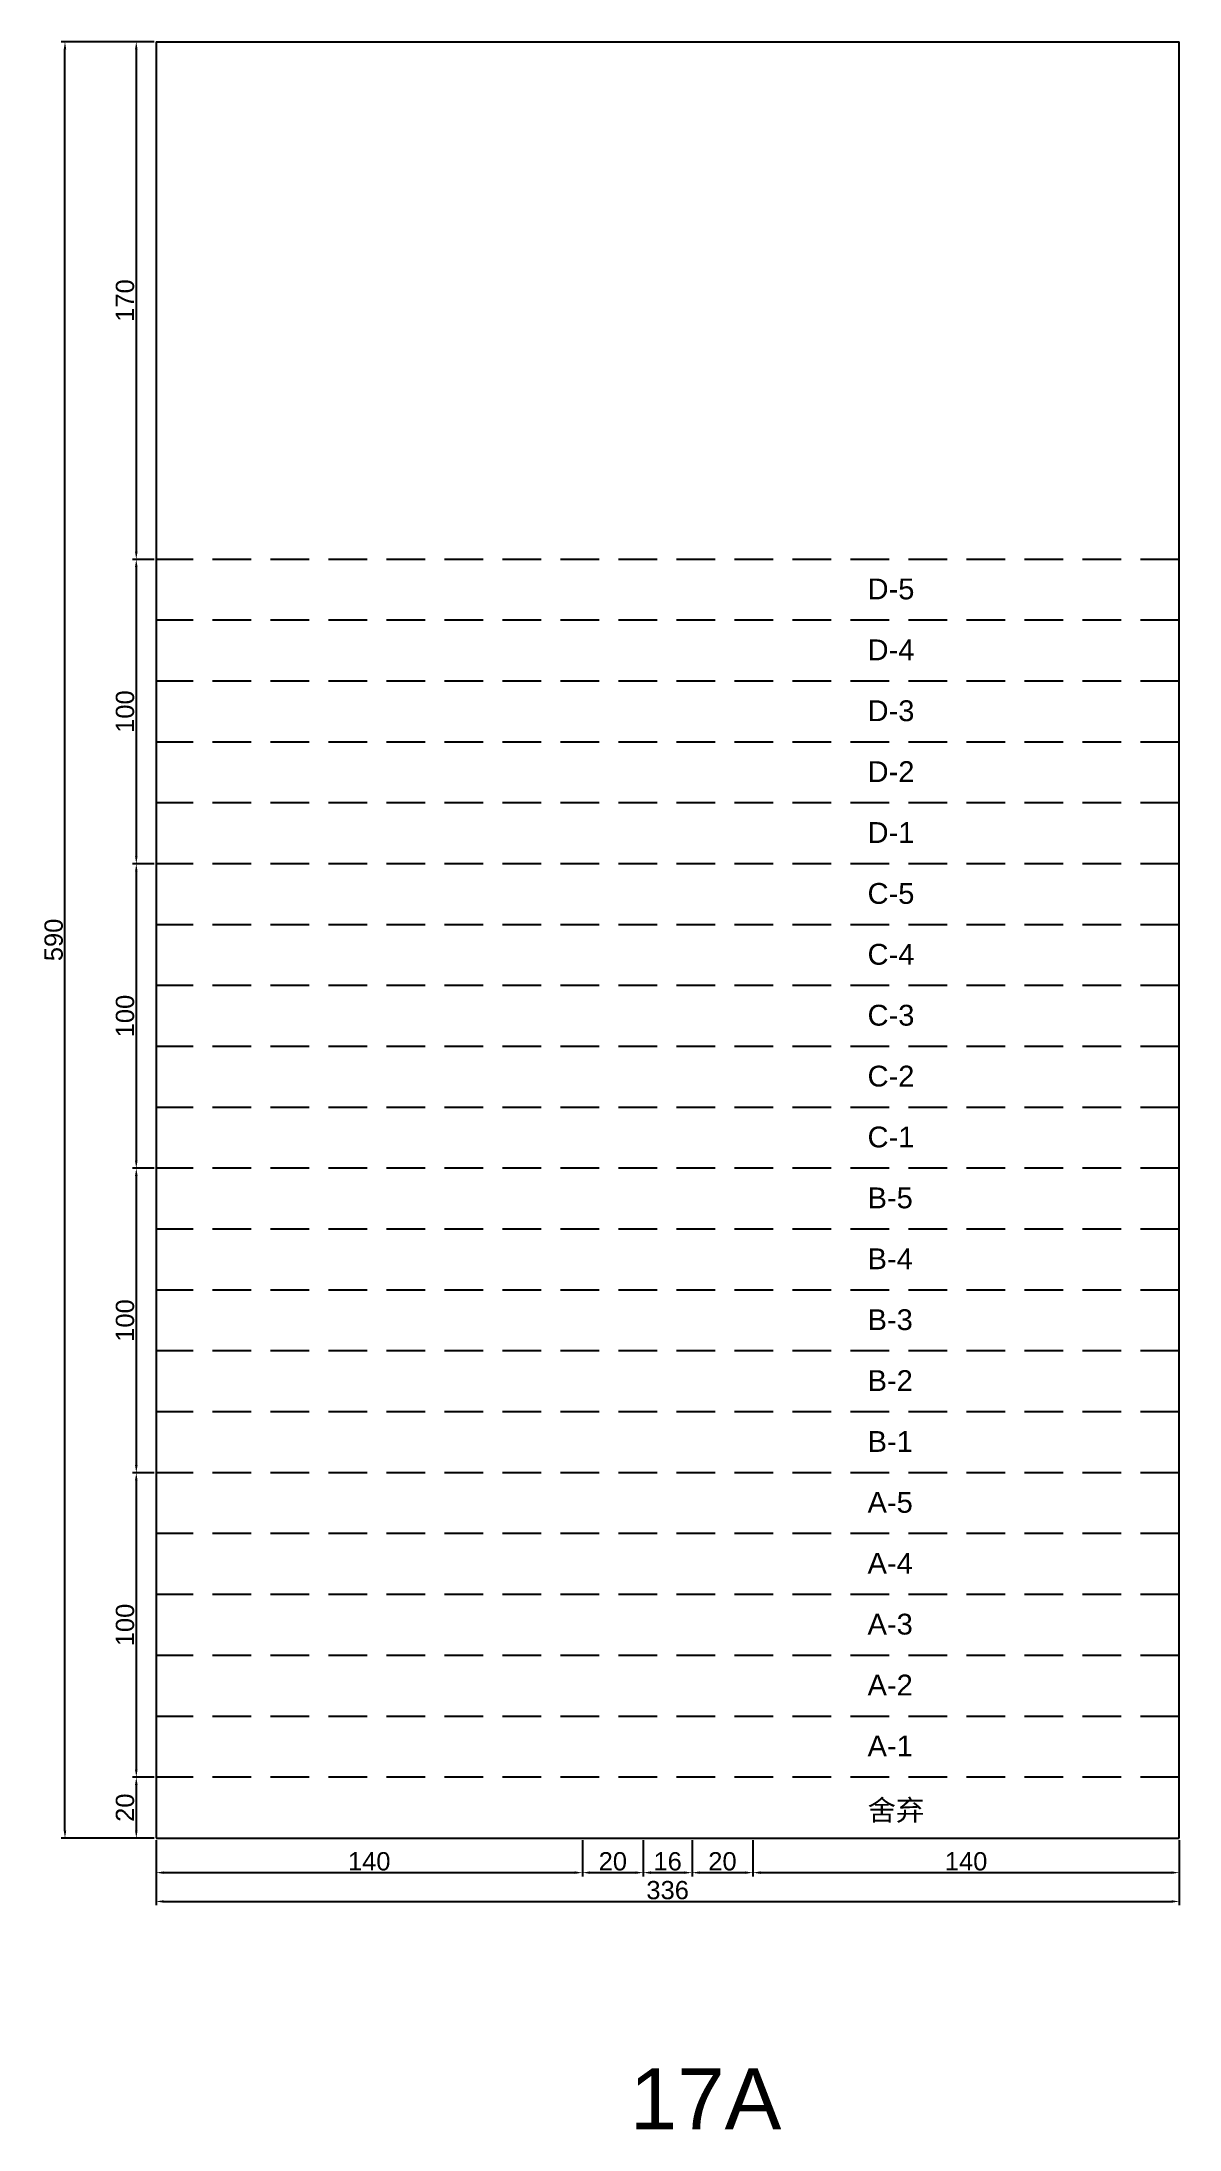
# Model space of a CAD drawing. Header units: millimetres. Extents: x 1455 to 24185, y -7314 to 4772.
# Drawn here: x 17881 to 18254, y -3428 to -2743 of the extents above; entities that cross this region are included whole.
import ezdxf

# ---------------------------------------------------------------- set-up
doc = ezdxf.new("R2010")
doc.units = ezdxf.units.MM
doc.linetypes.add('DASHED', pattern=[19.05, 12.7, -6.35])
doc.layers.add('尺寸标注', color=6, linetype='Continuous')
doc.layers.add('标号', color=4, linetype='Continuous')
doc.styles.get("Standard").update_dxf_attribs({"font": 'arial.ttf'})
doc.dimstyles.new('ISO-25-old', dxfattribs={"dimtxt": 6, "dimasz": 2.5, "dimexe": 1.25, "dimexo": 0.625, "dimtad": 1, "dimtxsty": 'Standard', "dimcen": 2.5, "dimadec": 0, "dimazin": 0, "dimtfac": 1, "dimtmove": 0, "dimatfit": 3, "dimfxl": 1, "dimarcsym": 0})

msp = doc.modelspace()

# ---------------------------------------------------------------- texts
for s, p in [('D-5', (18152.098, -2925.812)), ('D-4', (18152.098, -2945.812)), ('D-3', (18152.098, -2965.812)), ('D-2', (18152.098, -2985.812)), ('D-1', (18152.098, -3005.812)), ('C-5', (18152.098, -3025.812)), ('C-4', (18152.098, -3045.812)), ('C-3', (18152.098, -3065.812)), ('C-2', (18152.098, -3085.812)), ('C-1', (18152.098, -3105.812)), ('B-5', (18152.098, -3125.812)), ('B-4', (18152.098, -3145.812)), ('B-3', (18152.098, -3165.812)), ('B-2', (18152.098, -3185.812)), ('B-1', (18152.098, -3205.812)), ('A-5', (18152.098, -3225.812)), ('A-4', (18152.098, -3245.812)), ('A-3', (18152.098, -3265.812)), ('A-2', (18152.098, -3285.812)), ('A-1', (18152.098, -3305.812)), ('舍弃', (18152.098, -3326.901))]:
    msp.add_text(s, height=6.8359).set_placement(p)
at = {"layer": '标号', "insert": (18074.082, -3408.287), "char_height": 20, "attachment_point": 1}
msp.add_mtext_dynamic_manual_height_columns('17A', width=70.10425, gutter_width=12.5, heights=[0], dxfattribs=at)

# ---------------------------------------------------------------- blocks, each defined once
blk = doc.blocks.new('*D2778')
at = {"layer": 'Defpoints', "color": 0, "transparency": 16777216}
for p in [(17918.45, -2742.67), (17911.97, -2912.67), (17918.45, -2912.67)]:
    blk.add_point(p, dxfattribs=at)
at = {"layer": '尺寸标注', "color": 0, "lineweight": -2, "transparency": 16777216}
for p, q in [((17917.82, -2742.67), (17910.72, -2742.67)), ((17911.97, -2745.17), (17911.97, -2910.17)), ((17917.82, -2912.67), (17910.72, -2912.67))]:
    blk.add_line(p, q, dxfattribs=at)
at = {"layer": '尺寸标注', "color": 0, "transparency": 16777216}
for points in [[(17911.55, -2745.17), (17912.39, -2745.17), (17911.97, -2742.67)], [(17911.55, -2910.17), (17912.39, -2910.17), (17911.97, -2912.67)]]:
    blk.add_solid(points, dxfattribs=at)
at = {"layer": '尺寸标注', "color": 0, "transparency": 16777216, "insert": (17908.28, -2827.67), "char_height": 6, "attachment_point": 5, "rotation": 90}
blk.add_mtext('170', dxfattribs=at)
blk = doc.blocks.new('*D2779')
at = {"layer": 'Defpoints', "color": 0, "transparency": 16777216}
for p in [(17918.45, -2912.67), (17911.97, -3012.67), (17918.45, -3012.67)]:
    blk.add_point(p, dxfattribs=at)
at = {"layer": '尺寸标注', "color": 0, "lineweight": -2, "transparency": 16777216}
for p, q in [((17917.82, -2912.67), (17910.72, -2912.67)), ((17911.97, -2915.17), (17911.97, -3010.17)), ((17917.82, -3012.67), (17910.72, -3012.67))]:
    blk.add_line(p, q, dxfattribs=at)
at = {"layer": '尺寸标注', "color": 0, "transparency": 16777216}
for points in [[(17911.55, -2915.17), (17912.39, -2915.17), (17911.97, -2912.67)], [(17911.55, -3010.17), (17912.39, -3010.17), (17911.97, -3012.67)]]:
    blk.add_solid(points, dxfattribs=at)
at = {"layer": '尺寸标注', "color": 0, "transparency": 16777216, "insert": (17908.28, -2962.67), "char_height": 6, "attachment_point": 5, "rotation": 90}
blk.add_mtext('100', dxfattribs=at)
blk = doc.blocks.new('*D2780')
at = {"layer": 'Defpoints', "color": 0, "transparency": 16777216}
for p in [(17918.45, -3012.67), (17911.97, -3112.67), (17918.45, -3112.67)]:
    blk.add_point(p, dxfattribs=at)
at = {"layer": '尺寸标注', "color": 0, "lineweight": -2, "transparency": 16777216}
for p, q in [((17917.82, -3012.67), (17910.72, -3012.67)), ((17911.97, -3015.17), (17911.97, -3110.17)), ((17917.82, -3112.67), (17910.72, -3112.67))]:
    blk.add_line(p, q, dxfattribs=at)
at = {"layer": '尺寸标注', "color": 0, "transparency": 16777216}
for points in [[(17911.55, -3015.17), (17912.39, -3015.17), (17911.97, -3012.67)], [(17911.55, -3110.17), (17912.39, -3110.17), (17911.97, -3112.67)]]:
    blk.add_solid(points, dxfattribs=at)
at = {"layer": '尺寸标注', "color": 0, "transparency": 16777216, "insert": (17908.28, -3062.67), "char_height": 6, "attachment_point": 5, "rotation": 90}
blk.add_mtext('100', dxfattribs=at)
blk = doc.blocks.new('*D2781')
at = {"layer": 'Defpoints', "color": 0, "transparency": 16777216}
for p in [(17918.45, -3112.67), (17911.97, -3212.67), (17918.45, -3212.67)]:
    blk.add_point(p, dxfattribs=at)
at = {"layer": '尺寸标注', "color": 0, "lineweight": -2, "transparency": 16777216}
for p, q in [((17917.82, -3112.67), (17910.72, -3112.67)), ((17911.97, -3115.17), (17911.97, -3210.17)), ((17917.82, -3212.67), (17910.72, -3212.67))]:
    blk.add_line(p, q, dxfattribs=at)
at = {"layer": '尺寸标注', "color": 0, "transparency": 16777216}
for points in [[(17911.55, -3115.17), (17912.39, -3115.17), (17911.97, -3112.67)], [(17911.55, -3210.17), (17912.39, -3210.17), (17911.97, -3212.67)]]:
    blk.add_solid(points, dxfattribs=at)
at = {"layer": '尺寸标注', "color": 0, "transparency": 16777216, "insert": (17908.28, -3162.67), "char_height": 6, "attachment_point": 5, "rotation": 90}
blk.add_mtext('100', dxfattribs=at)
blk = doc.blocks.new('*D2782')
at = {"layer": 'Defpoints', "color": 0, "transparency": 16777216}
for p in [(17918.45, -3212.67), (17911.97, -3312.67), (17918.45, -3312.67)]:
    blk.add_point(p, dxfattribs=at)
at = {"layer": '尺寸标注', "color": 0, "lineweight": -2, "transparency": 16777216}
for p, q in [((17917.82, -3212.67), (17910.72, -3212.67)), ((17911.97, -3215.17), (17911.97, -3310.17)), ((17917.82, -3312.67), (17910.72, -3312.67))]:
    blk.add_line(p, q, dxfattribs=at)
at = {"layer": '尺寸标注', "color": 0, "transparency": 16777216}
for points in [[(17911.55, -3215.17), (17912.39, -3215.17), (17911.97, -3212.67)], [(17911.55, -3310.17), (17912.39, -3310.17), (17911.97, -3312.67)]]:
    blk.add_solid(points, dxfattribs=at)
at = {"layer": '尺寸标注', "color": 0, "transparency": 16777216, "insert": (17908.28, -3262.67), "char_height": 6, "attachment_point": 5, "rotation": 90}
blk.add_mtext('100', dxfattribs=at)
blk = doc.blocks.new('*D2783')
at = {"layer": 'Defpoints', "color": 0, "transparency": 16777216}
for p in [(17918.45, -3312.67), (17911.97, -3332.67), (17918.45, -3332.67)]:
    blk.add_point(p, dxfattribs=at)
at = {"layer": '尺寸标注', "color": 0, "lineweight": -2, "transparency": 16777216}
for p, q in [((17917.82, -3312.67), (17910.72, -3312.67)), ((17911.97, -3315.17), (17911.97, -3330.17)), ((17917.82, -3332.67), (17910.72, -3332.67))]:
    blk.add_line(p, q, dxfattribs=at)
at = {"layer": '尺寸标注', "color": 0, "transparency": 16777216}
for points in [[(17911.55, -3315.17), (17912.39, -3315.17), (17911.97, -3312.67)], [(17911.55, -3330.17), (17912.39, -3330.17), (17911.97, -3332.67)]]:
    blk.add_solid(points, dxfattribs=at)
at = {"layer": '尺寸标注', "color": 0, "transparency": 16777216, "insert": (17908.28, -3322.67), "char_height": 6, "attachment_point": 5, "rotation": 90}
blk.add_mtext('20', dxfattribs=at)
blk = doc.blocks.new('*D2316')
at = {"layer": 'Defpoints', "color": 0, "transparency": 16777216}
for p in [(17918.45, -3332.67), (18058.45, -3332.67), (18058.45, -3344.01)]:
    blk.add_point(p, dxfattribs=at)
at = {"layer": '尺寸标注', "color": 0, "lineweight": -2, "transparency": 16777216}
for p, q in [((17918.45, -3333.3), (17918.45, -3345.26)), ((18058.45, -3333.3), (18058.45, -3345.26)), ((17920.95, -3344.01), (18055.95, -3344.01))]:
    blk.add_line(p, q, dxfattribs=at)
at = {"layer": '尺寸标注', "color": 0, "transparency": 16777216}
for points in [[(17920.95, -3343.59), (17920.95, -3344.42), (17918.45, -3344.01)], [(18055.95, -3343.59), (18055.95, -3344.42), (18058.45, -3344.01)]]:
    blk.add_solid(points, dxfattribs=at)
at = {"layer": '尺寸标注', "color": 0, "transparency": 16777216, "insert": (17988.45, -3340.32), "char_height": 6, "attachment_point": 5}
blk.add_mtext('140', dxfattribs=at)
blk = doc.blocks.new('*D2317')
at = {"layer": 'Defpoints', "color": 0, "transparency": 16777216}
for p in [(18058.45, -3332.67), (18078.45, -3332.67), (18078.45, -3344.01)]:
    blk.add_point(p, dxfattribs=at)
at = {"layer": '尺寸标注', "color": 0, "lineweight": -2, "transparency": 16777216}
for p, q in [((18058.45, -3333.3), (18058.45, -3345.26)), ((18078.45, -3333.3), (18078.45, -3345.26)), ((18060.95, -3344.01), (18075.95, -3344.01))]:
    blk.add_line(p, q, dxfattribs=at)
at = {"layer": '尺寸标注', "color": 0, "transparency": 16777216}
for points in [[(18060.95, -3343.59), (18060.95, -3344.42), (18058.45, -3344.01)], [(18075.95, -3343.59), (18075.95, -3344.42), (18078.45, -3344.01)]]:
    blk.add_solid(points, dxfattribs=at)
at = {"layer": '尺寸标注', "color": 0, "transparency": 16777216, "insert": (18068.45, -3340.32), "char_height": 6, "attachment_point": 5}
blk.add_mtext('20', dxfattribs=at)
blk = doc.blocks.new('*D2784')
at = {"layer": 'Defpoints', "color": 0, "transparency": 16777216}
for p in [(18114.45, -3332.67), (18254.45, -3332.67), (18254.45, -3344.01)]:
    blk.add_point(p, dxfattribs=at)
at = {"layer": '尺寸标注', "color": 0, "lineweight": -2, "transparency": 16777216}
for p, q in [((18114.45, -3333.3), (18114.45, -3345.26)), ((18254.45, -3333.3), (18254.45, -3345.26)), ((18116.95, -3344.01), (18251.95, -3344.01))]:
    blk.add_line(p, q, dxfattribs=at)
at = {"layer": '尺寸标注', "color": 0, "transparency": 16777216}
for points in [[(18116.95, -3343.59), (18116.95, -3344.42), (18114.45, -3344.01)], [(18251.95, -3343.59), (18251.95, -3344.42), (18254.45, -3344.01)]]:
    blk.add_solid(points, dxfattribs=at)
at = {"layer": '尺寸标注', "color": 0, "transparency": 16777216, "insert": (18184.45, -3340.32), "char_height": 6, "attachment_point": 5}
blk.add_mtext('140', dxfattribs=at)
blk = doc.blocks.new('*D2318')
at = {"layer": 'Defpoints', "color": 0, "transparency": 16777216}
for p in [(17918.45, -3332.67), (18254.45, -3332.67), (18254.45, -3353.47)]:
    blk.add_point(p, dxfattribs=at)
at = {"layer": '尺寸标注', "color": 0, "lineweight": -2, "transparency": 16777216}
for p, q in [((17918.45, -3333.3), (17918.45, -3354.72)), ((18254.45, -3333.3), (18254.45, -3354.72)), ((17920.95, -3353.47), (18251.95, -3353.47))]:
    blk.add_line(p, q, dxfattribs=at)
at = {"layer": '尺寸标注', "color": 0, "transparency": 16777216}
for points in [[(17920.95, -3353.06), (17920.95, -3353.89), (17918.45, -3353.47)], [(18251.95, -3353.06), (18251.95, -3353.89), (18254.45, -3353.47)]]:
    blk.add_solid(points, dxfattribs=at)
at = {"layer": '尺寸标注', "color": 0, "transparency": 16777216, "insert": (18086.45, -3349.78), "char_height": 6, "attachment_point": 5}
blk.add_mtext('336', dxfattribs=at)
blk = doc.blocks.new('*D2785')
at = {"layer": 'Defpoints', "color": 0, "transparency": 16777216}
for p in [(17888.55, -2742.67), (17918.45, -2742.67), (17918.45, -3332.67)]:
    blk.add_point(p, dxfattribs=at)
at = {"layer": '尺寸标注', "color": 0, "lineweight": -2, "transparency": 16777216}
for p, q in [((17917.82, -2742.67), (17887.3, -2742.67)), ((17888.55, -3330.17), (17888.55, -2745.17)), ((17917.82, -3332.67), (17887.3, -3332.67))]:
    blk.add_line(p, q, dxfattribs=at)
at = {"layer": '尺寸标注', "color": 0, "transparency": 16777216}
for points in [[(17888.14, -2745.17), (17888.97, -2745.17), (17888.55, -2742.67)], [(17888.14, -3330.17), (17888.97, -3330.17), (17888.55, -3332.67)]]:
    blk.add_solid(points, dxfattribs=at)
at = {"layer": '尺寸标注', "color": 0, "transparency": 16777216, "insert": (17884.86, -3037.67), "char_height": 6, "attachment_point": 5, "rotation": 90}
blk.add_mtext('590', dxfattribs=at)
blk = doc.blocks.new('*D2319')
at = {"layer": 'Defpoints', "color": 0, "transparency": 16777216}
for p in [(18078.45, -3332.67), (18094.45, -3332.67), (18094.45, -3344.01)]:
    blk.add_point(p, dxfattribs=at)
at = {"layer": '尺寸标注', "color": 0, "lineweight": -2, "transparency": 16777216}
for p, q in [((18078.45, -3333.3), (18078.45, -3345.26)), ((18094.45, -3333.3), (18094.45, -3345.26)), ((18080.95, -3344.01), (18091.95, -3344.01))]:
    blk.add_line(p, q, dxfattribs=at)
at = {"layer": '尺寸标注', "color": 0, "transparency": 16777216}
for points in [[(18080.95, -3343.59), (18080.95, -3344.42), (18078.45, -3344.01)], [(18091.95, -3343.59), (18091.95, -3344.42), (18094.45, -3344.01)]]:
    blk.add_solid(points, dxfattribs=at)
at = {"layer": '尺寸标注', "color": 0, "transparency": 16777216, "insert": (18086.45, -3340.32), "char_height": 6, "attachment_point": 5}
blk.add_mtext('16', dxfattribs=at)
blk = doc.blocks.new('*D2320')
at = {"layer": 'Defpoints', "color": 0, "transparency": 16777216}
for p in [(18094.45, -3332.67), (18114.45, -3332.67), (18114.45, -3344.01)]:
    blk.add_point(p, dxfattribs=at)
at = {"layer": '尺寸标注', "color": 0, "lineweight": -2, "transparency": 16777216}
for p, q in [((18094.45, -3333.3), (18094.45, -3345.26)), ((18114.45, -3333.3), (18114.45, -3345.26)), ((18096.95, -3344.01), (18111.95, -3344.01))]:
    blk.add_line(p, q, dxfattribs=at)
at = {"layer": '尺寸标注', "color": 0, "transparency": 16777216}
for points in [[(18096.95, -3343.59), (18096.95, -3344.42), (18094.45, -3344.01)], [(18111.95, -3343.59), (18111.95, -3344.42), (18114.45, -3344.01)]]:
    blk.add_solid(points, dxfattribs=at)
at = {"layer": '尺寸标注', "color": 0, "transparency": 16777216, "insert": (18104.45, -3340.32), "char_height": 6, "attachment_point": 5}
blk.add_mtext('20', dxfattribs=at)

# ---------------------------------------------------------------- dimensions: what is measured, and where the dimension line sits
at = {"layer": '尺寸标注'}
for p1, p2, distance, picture, middle in [((17918.447, -3332.674), (17918.447, -2742.674), 29.895, '*D2785', (17884.864, -3037.674)), ((17918.447, -2742.674), (17918.447, -2912.674), -6.478, '*D2778', (17908.281, -2827.674)), ((17918.447, -2912.674), (17918.447, -3012.674), -6.478, '*D2779', (17908.281, -2962.674)), ((17918.447, -3012.674), (17918.447, -3112.674), -6.478, '*D2780', (17908.281, -3062.674)), ((17918.447, -3112.674), (17918.447, -3212.674), -6.478, '*D2781', (17908.281, -3162.674)), ((17918.447, -3212.674), (17918.447, -3312.674), -6.478, '*D2782', (17908.281, -3262.674)), ((17918.447, -3312.674), (17918.447, -3332.674), -6.478, '*D2783', (17908.281, -3322.674)), ((17918.447, -3332.674), (18058.447, -3332.674), -11.333, '*D2316', (17988.447, -3340.318)), ((17918.447, -3332.674), (18254.447, -3332.674), -20.798, '*D2318', (18086.447, -3349.781)), ((18058.447, -3332.674), (18078.447, -3332.674), -11.333, '*D2317', (18068.447, -3340.318)), ((18078.447, -3332.674), (18094.447, -3332.674), -11.333, '*D2319', (18086.447, -3340.318)), ((18094.447, -3332.674), (18114.447, -3332.674), -11.333, '*D2320', (18104.447, -3340.318)), ((18114.447, -3332.674), (18254.447, -3332.674), -11.333, '*D2784', (18184.447, -3340.318))]:
    dim = msp.add_aligned_dim(p1=p1, p2=p2, distance=distance, dimstyle='ISO-25-old', dxfattribs=at)
    dim.commit()
    dim.dimension.update_dxf_attribs({"geometry": picture, "text_midpoint": middle})

# ---------------------------------------------------------------- linework, layer by layer
for p, q in [((17918.447, -2742.674), (17918.447, -3332.674)), ((17918.447, -2742.674), (18254.447, -2742.674)), ((18254.447, -3332.674), (18254.447, -2742.674)), ((17918.447, -3332.674), (18254.447, -3332.674))]:
    msp.add_line(p, q)
at = {"linetype": 'DASHED'}
for p, q in [((18254.447, -2912.674), (17918.447, -2912.674)), ((18254.447, -3012.674), (17918.447, -3012.674)), ((18254.447, -3112.674), (17918.447, -3112.674)), ((18254.447, -3212.674), (17918.447, -3212.674)), ((18254.447, -3312.674), (17918.447, -3312.674))]:
    msp.add_line(p, q, dxfattribs=at)
at = {"layer": '标号', "linetype": 'DASHED'}
for p, q in [((18254.447, -2932.674), (17918.447, -2932.674)), ((18254.447, -2952.674), (17918.447, -2952.674)), ((18254.447, -2972.674), (17918.447, -2972.674)), ((18254.447, -2992.674), (17918.447, -2992.674)), ((18254.447, -3032.674), (17918.447, -3032.674)), ((18254.447, -3052.674), (17918.447, -3052.674)), ((18254.447, -3072.674), (17918.447, -3072.674)), ((18254.447, -3092.674), (17918.447, -3092.674)), ((18254.447, -3132.674), (17918.447, -3132.674)), ((18254.447, -3152.674), (17918.447, -3152.674)), ((18254.447, -3172.674), (17918.447, -3172.674)), ((18254.447, -3192.674), (17918.447, -3192.674)), ((18254.447, -3232.674), (17918.447, -3232.674)), ((18254.447, -3252.674), (17918.447, -3252.674)), ((18254.447, -3272.674), (17918.447, -3272.674)), ((18254.447, -3292.674), (17918.447, -3292.674))]:
    msp.add_line(p, q, dxfattribs=at)

msp.set_redraw_order([(e.dxf.handle, doc.entitydb.next_handle()) for e in msp.query("TEXT MTEXT ATTDEF DIMENSION ARC_DIMENSION")])  # texts and dimensions are drawn at this point

doc.saveas('drawing.dxf')
